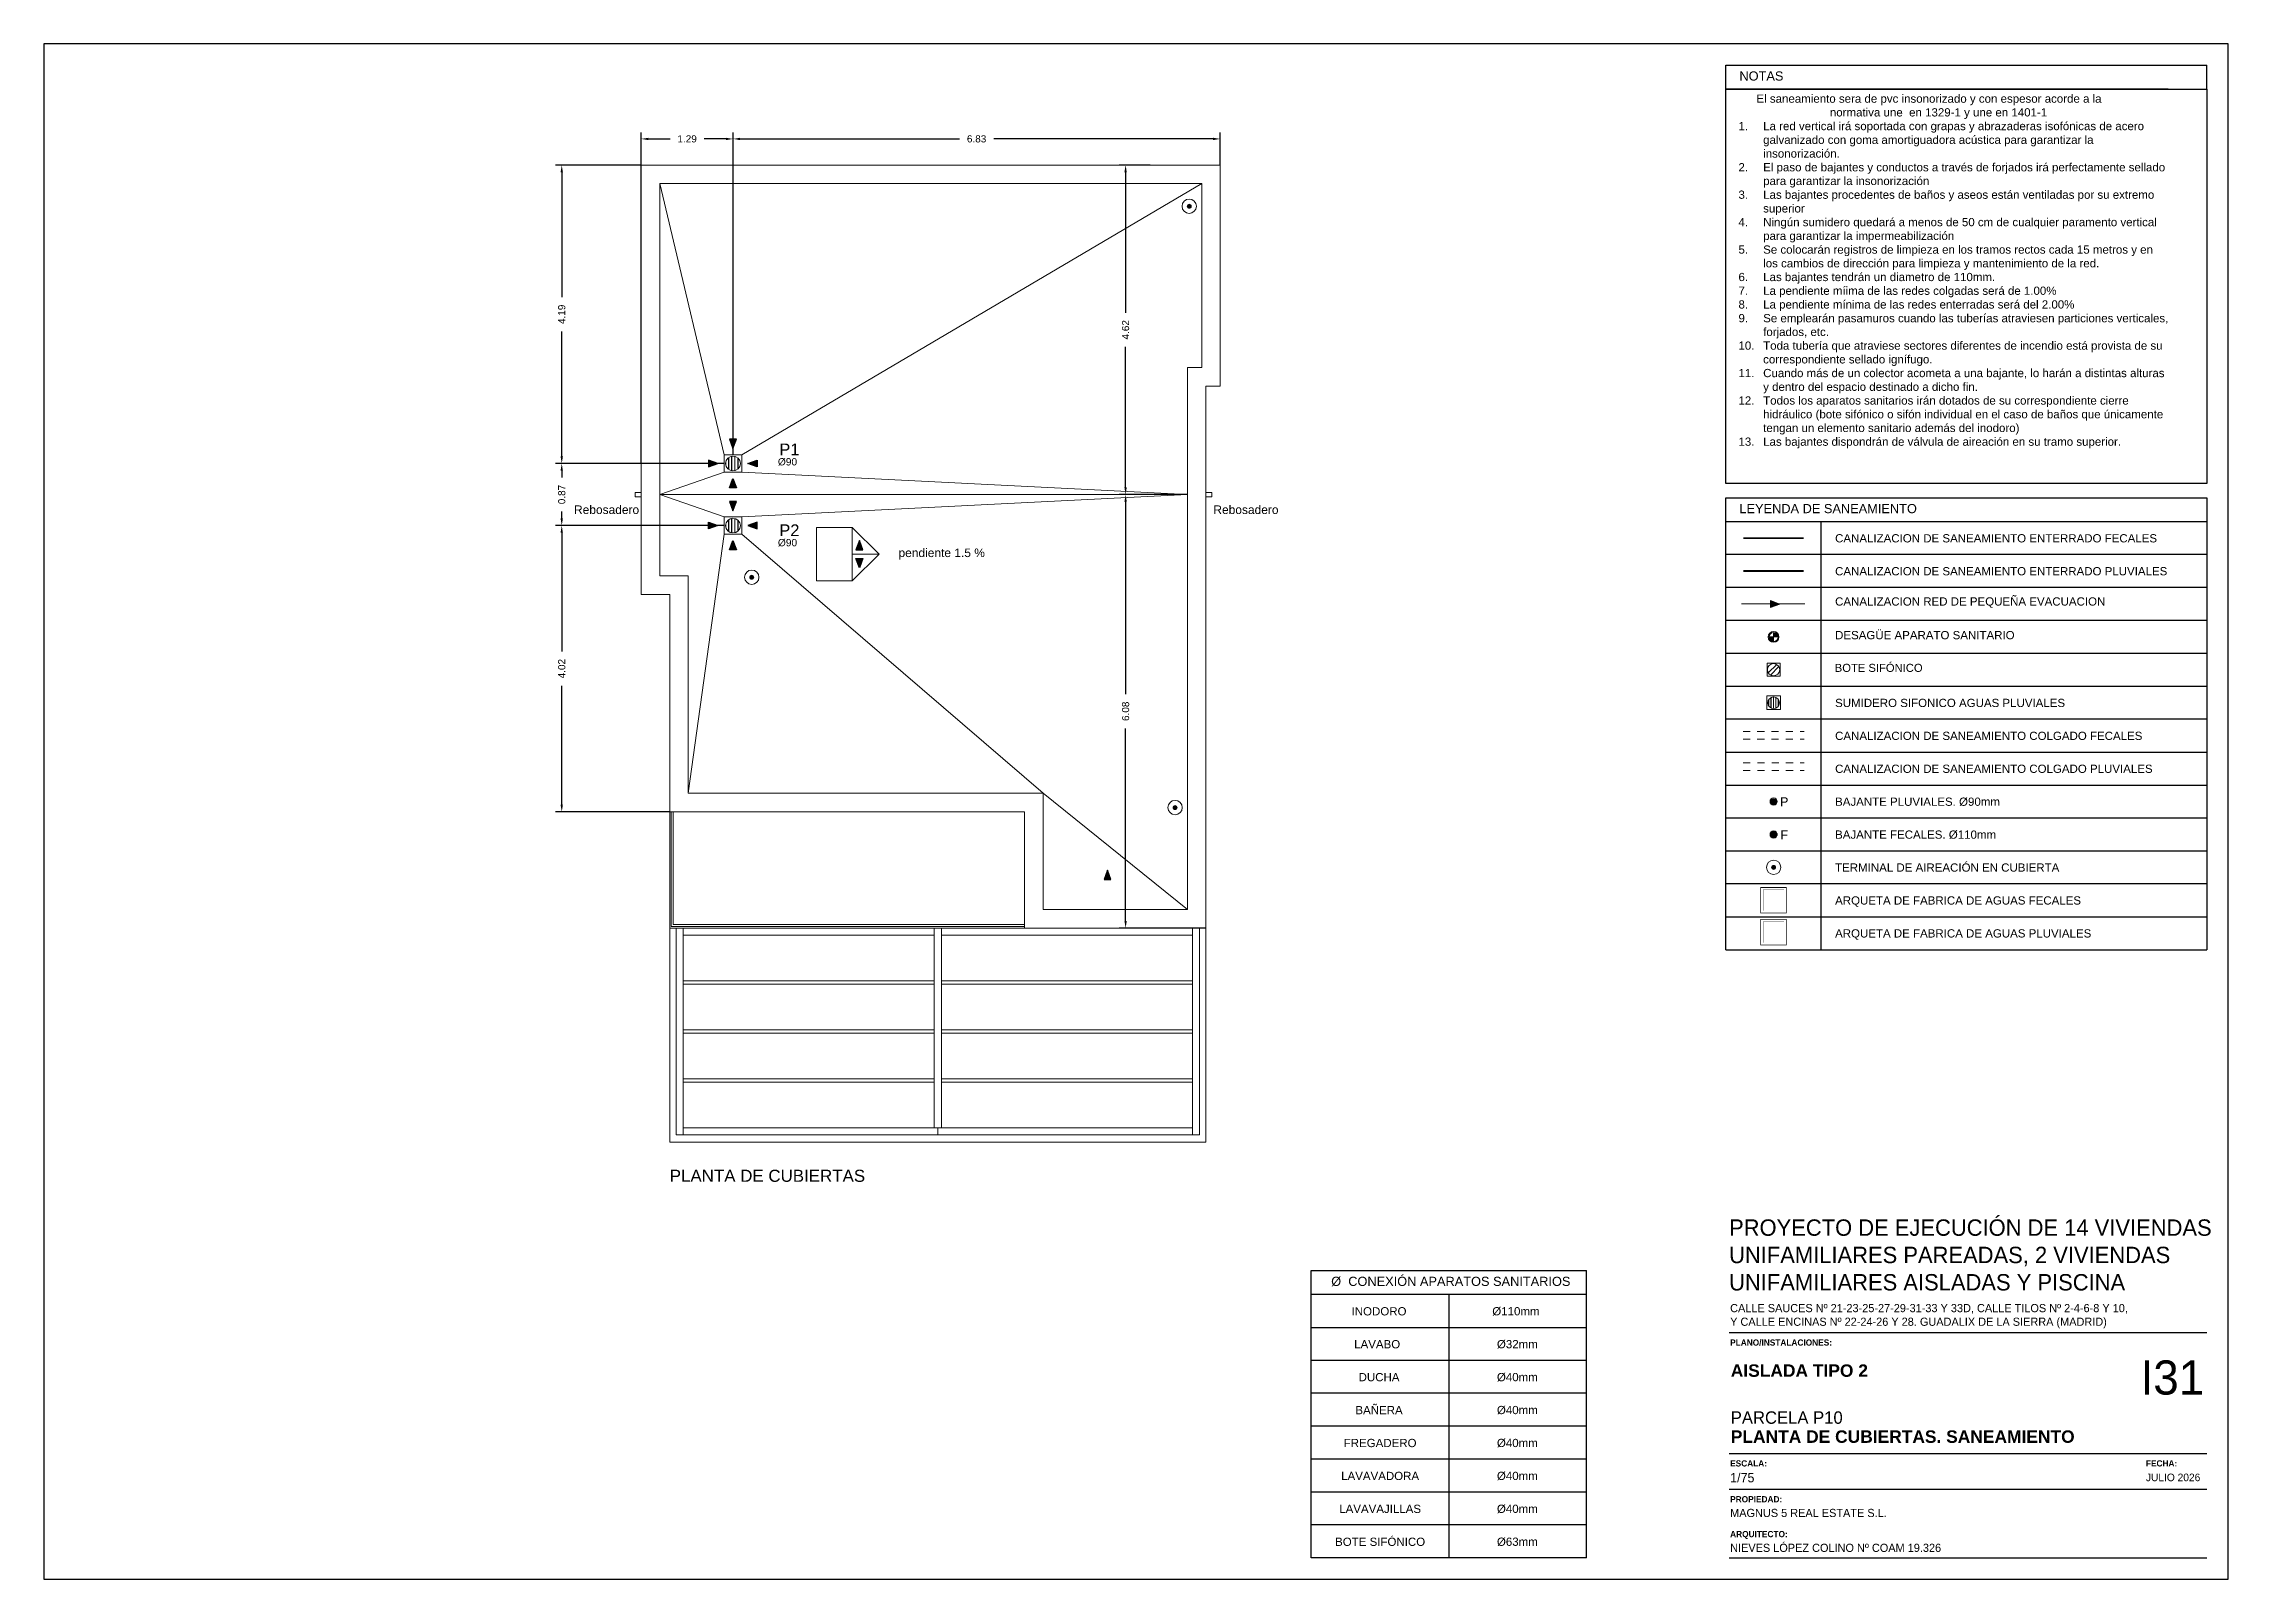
# Model space of a CAD drawing. Header units: millimetres. Extents: x 441156 to 441876, y 4514765 to 4515211.
# Drawn here: x 441328.82 to 441359.46, y 4514948.4 to 4514969.94 of the extents above; entities that cross this region are included whole.
import ezdxf
from ezdxf.enums import TextEntityAlignment as Align

# ---------------------------------------------------------------- set-up
doc = ezdxf.new("R2010")
doc.units = ezdxf.units.MM
doc.linetypes.add('CONTINUA', pattern=[0])
doc.linetypes.add('TRAZO_Y_PUNTO', pattern=[1, 0.5, -0.25, 0, -0.25])
doc.layers.add('01_cartela', color=6, linetype='Continuous', plot=False)
for name, color, linetype in [('01_cotas', 254, 'Continuous'), ('01_FECALES', 170, 'Continuous'), ('01_puertas', 2, 'Continuous'), ('01_texto cartela', 5, 'Continuous'), ('01_textos', 7, 'Continuous'), ('CALEFAC_NOTAS', 7, 'Continuous'), ('INGIN SANEAMIENTO TEXTO', 7, 'Continuous')]:
    doc.layers.add(name, color=color, linetype=linetype)
for name, color, linetype, lineweight in [('01_varios', 4, 'Continuous', 0), ('INGIN SANEAMIENTO BAJANTE FECALES', 10, 'Continuous', 5), ('INGIN SANEAMIENTO BAJANTE PLUVIALES', 170, 'Continuous', 5), ('INGIN SANEAMIENTO ENTERRADO FECALES', 10, 'Continuous', 25), ('INGIN SANEAMIENTO ENTERRADO PLUVIALES', 170, 'Continuous', 25), ('INGIN SANEAMIENTO TEXTO ENTERRADO', 7, 'Continuous', 0)]:
    doc.layers.add(name, color=color, linetype=linetype, lineweight=lineweight)
doc.layers.add('INGIN SANEAMIENTO INTERIOR', color=7, linetype='Continuous', lineweight=20, true_color=0x046206)
doc.styles.add('Century Gothic', font='', dxfattribs={"height": 2})
doc.styles.add('Century Gothic_3', font='', dxfattribs={"height": 4.5})
doc.styles.add('Century Gothic_5', font='', dxfattribs={"height": 2.5})
doc.styles.add('Century Gothic_6', font='', dxfattribs={"height": 11})
doc.styles.add('Estilo1', font='swissel.ttf')
doc.styles.add('NIEVES2', font='sanss___.ttf')
doc.styles.add('NIEVES3', font='swisseb.ttf')
doc.styles.add('ROMANS', font='romans')
doc.styles.get('Century Gothic').set_extended_font_data('Century Gothic')
doc.styles.get('Century Gothic_3').set_extended_font_data('Century Gothic')
doc.styles.get('Century Gothic_5').set_extended_font_data('Century Gothic')
doc.styles.get('Century Gothic_6').set_extended_font_data('Century Gothic')
doc.linetypes.add('FLE2', pattern='A,1e-05,[1,fle2.shx,S=1,R=0,X=0,Y=0],-1', length=1.00001)
doc.dimstyles.new('DECIMAL-50', dxfattribs={"dimtxt": 0.08, "dimasz": 0.15, "dimexe": 0.09, "dimexo": 0, "dimgap": 0.09, "dimtad": 0, "dimzin": 0, "dimdsep": 46, "dimtxsty": 'ROMANS', "dimcen": 0.09, "dimclrt": 6, "dimadec": 0, "dimazin": 0, "dimtfac": 1.38, "dimtix": 1, "dimtofl": 0, "dimtmove": 2, "dimatfit": 3, "dimldrblk": 'OBLIQUE', "dimfxl": 1, "dimtolj": 1, "dimtzin": 0, "dimarcsym": 0})

msp = doc.modelspace()

# ---------------------------------------------------------------- texts
at = {"layer": '01_texto cartela', "color": 5}
for s, insert, char_height, width, attachment_point, style in [('\\PPROYECTO DE EJECUCIÓN DE 14 VIVIENDAS UNIFAMILIARES PAREADAS, 2 VIVIENDAS UNIFAMILIARES AISLADAS Y PISCINA', (441352.45817296, 4514953.8319602), 0.23, 6.8221698289, 1, 'Century Gothic_3'), ('CALLE SAUCES Nº 21-23-25-27-29-31-33 Y 33D, CALLE TILOS Nº 2-4-6-8 Y 10, \\PY CALLE ENCINAS Nº 22-24-26 Y 28. GUADALIX DE LA SIERRA (MADRID)', (441352.47296684, 4514952.26186058), 0.114550418, 9.2468106263, 1, 'Century Gothic'), ('{\\fCentury Gothic|b1|i0|c0|p34;PLANO/INSTALACIONES: }', (441352.47296684, 4514951.76489165), 0.0870135776, 2.1171461181, 1, 'Century Gothic'), ('\\pt2.3273;\\PPARCELA P10', (441352.48184318, 4514950.57970091), 0.1745530179, 7.0090801689, 7, 'Century Gothic_5'), ('\\pt2.3273;PLANTA DE CUBIERTAS. SANEAMIENTO', (441352.48184318, 4514950.31252866), 0.1745530179, 7.0090801689, 7, 'NIEVES3'), ('{\\fCentury Gothic|b1|i0|c0|p34;ESCALA: }', (441352.47296684, 4514950.07051227), 0.0870135776, 2.1171461181, 1, 'Century Gothic'), ('{\\fCentury Gothic|b1|i0|c0|p34;FECHA: }', (441358.30383426, 4514950.07051227), 0.0870135776, 2.1171461181, 1, 'Century Gothic'), ('1/75', (441352.47296684, 4514949.89187984), 0.130914763, 2.1171461181, 1, 'Century Gothic'), ('JULIO 2026', (441358.30383426, 4514949.88365313), 0.106913723, 3.5043768434, 1, 'Century Gothic'), ('{\\fCentury Gothic|b1|i0|c0|p34;PROPIEDAD:}', (441352.47296684, 4514949.56782721), 0.0870135776, 0.8370923696, 1, 'Century Gothic'), ('MAGNUS 5 REAL ESTATE S.L.', (441352.47296684, 4514949.38919477), 0.114550418, 4.882308024, 1, 'Century Gothic'), ('{\\fCentury Gothic|b1|i0|c0|p34;ARQUITECTO:}', (441352.47296684, 4514949.07874194), 0.0870135776, 0.8370923696, 1, 'Century Gothic'), ('NIEVES LÓPEZ COLINO Nº COAM 19.326', (441352.47296684, 4514948.9001095), 0.114550418, 3.6515309653, 1, 'Century Gothic')]:
    msp.add_mtext(s, dxfattribs=dict(at, insert=insert, char_height=char_height, width=width, attachment_point=attachment_point, style=style))
at = {"layer": '01_texto cartela', "color": 1}
for s, insert, char_height, width, attachment_point, style in [('\\pt2.3273;AISLADA TIPO 2 ', (441352.48184318, 4514951.23851257), 0.1745530179, 7.0090801689, 7, 'NIEVES3'), ('I31', (441359.11991887, 4514951.47062819), 0.478574677, 1.0498533469, 3, 'Century Gothic_6')]:
    msp.add_mtext(s, dxfattribs=dict(at, insert=insert, char_height=char_height, width=width, attachment_point=attachment_point, style=style))
at = {"layer": '01_textos', "color": 1, "style": 'Estilo1'}
for s, height, p in [('NOTAS', 0.128261215, (441352.60298008, 4514969.41918385)), ('LEYENDA DE SANEAMIENTO', 0.1282612154, (441352.60298008, 4514963.352399))]:
    msp.add_text(s, height=height, dxfattribs=at).set_placement(p)
at = {"layer": '01_textos', "style": 'NIEVES2'}
for s, p in [('Rebosadero', (441336.71596007, 4514963.34102388, -0.00000106)), ('Rebosadero', (441345.68244052, 4514963.34102388, -0.00000106)), ('pendiente 1.5 %%%', (441341.41549164, 4514962.73688948))]:
    msp.add_text(s, height=0.12, dxfattribs=at).set_placement(p, align=Align.CENTER)
at = {"layer": '01_textos', "color": 5, "style": 'Estilo1'}
msp.add_text('PLANTA DE CUBIERTAS', height=0.1697265748, dxfattribs=at).set_placement((441337.60160185, 4514953.97531783))
at = {"layer": '01_textos', "color": 1, "insert": (441348.0028126, 4514952.57733495), "char_height": 0.1282612154, "attachment_point": 5, "style": 'Estilo1'}
msp.add_mtext_dynamic_manual_height_columns('\\pi1.1056;Ø  CONEXIÓN APARATOS SANITARIOS', width=6.2697470602, gutter_width=12.5, heights=[0], dxfattribs=at)
at = {"layer": 'INGIN SANEAMIENTO BAJANTE FECALES', "color": 10, "style": 'NIEVES2'}
msp.add_text('F', height=0.12643481, dxfattribs=at).set_placement((441353.1774613, 4514958.78018557))
at = {"layer": 'INGIN SANEAMIENTO BAJANTE PLUVIALES', "style": 'NIEVES2'}
for s, p in [('P1', (441339.2793506, 4514964.16427178, -0.00000089)), ('P2', (441339.2793506, 4514963.03068013, -0.00000053))]:
    msp.add_text(s, height=0.164465438, dxfattribs=at).set_placement(p, align=Align.CENTER)
msp.add_text('P', height=0.12643481, dxfattribs=at).set_placement((441353.17187228, 4514959.24190541))
at = {"layer": 'INGIN SANEAMIENTO TEXTO', "color": 5, "style": 'Estilo1'}
for s, width, heights, insert, char_height, attachment_point in [('\\pi0.25241;El saneamiento sera de pvc insonorizado y con espesor acorde a la \\P\\pi1.2819;normativa une  en 1329-1 y une en 1401-1\\P\\pi-0.34629,l0.34629,t0.34629;1.^ILa red vertical irá soportada con grapas y abrazaderas isofónicas de acero galvanizado con goma amortiguadora acústica para garantizar la insonorización.\\P2.^IEl paso de bajantes y conductos a través de forjados irá perfectamente sellado para garantizar la insonorización\\P3.^ILas bajantes procedentes de baños y aseos están ventiladas por su extremo superior\\P4.^INingún sumidero quedará a menos de 50 cm de cualquier paramento vertical para garantizar la impermeabilización\\P5.^ISe colocarán registros de limpieza en los tramos rectos cada 15 metros y en los cambios de dirección para limpieza y mantenimiento de la red.\\P6.^ILas bajantes tendrán un diametro de 110mm.\\P7.^ILa pendiente míima de las redes colgadas será de 1.00%\\P8.^ILa pendiente mínima de las redes enterradas será del 2.00%\\P9.^ISe emplearán pasamuros cuando las tuberías atraviesen particiones verticales, forjados, etc.\\P10.^IToda tubería que atraviese sectores diferentes de incendio está provista de su correspondiente sellado ignífugo.\\P11.^ICuando más de un colector acometa a una bajante, lo harán a distintas alturas y dentro del espacio destinado a dicho fin.\\P12.^ITodos los aparatos sanitarios irán dotados de su correspondiente cierre hidráulico (bote sifónico o sifón individual en el caso de baños que únicamente tengan un elemento sanitario además del inodoro)\\P13.^ILas bajantes dispondrán de válvula de aireación en su tramo superior.', 6.0278899763, [14.18675243], (441352.58971696, 4514969.22371672), 0.11542964114, 1), ('CANALIZACION DE SANEAMIENTO ENTERRADO FECALES', 6.6485632608, [0], (441353.94486956, 4514963.05782456), 0.1154296411, 1), ('CANALIZACION DE SANEAMIENTO ENTERRADO PLUVIALES', 6.6232700442, [0], (441353.94486956, 4514962.59610472), 0.1154296411, 1), ('CANALIZACION RED DE PEQUEÑA EVACUACION', 5.5609549455, [0], (441353.94486956, 4514962.17200293), 0.1154296411, 1), ('DESAGÜE APARATO SANITARIO', 4.2100631955, [0], (441353.94486956, 4514961.69959083), 0.1154296411, 1), ('BOTE SIFÓNICO', 8.1630085879, [0], (441353.94014067, 4514961.23942573), 0.1126125, 1), ('SUMIDERO SIFONICO AGUAS PLUVIALES', 6.0555258706, [0], (441353.94486956, 4514960.74922539), 0.1154296411, 1), ('CANALIZACION DE SANEAMIENTO COLGADO FECALES', 6.9014961033, [0], (441353.94486956, 4514960.28750556), 0.1154296411, 1), ('CANALIZACION DE SANEAMIENTO COLGADO PLUVIALES', 6.9014961033, [0], (441353.94486956, 4514959.82578572), 0.1154296411, 1), ('BAJANTE PLUVIALES. %%C90mm', 4.2100631955, [0], (441353.94486956, 4514959.36406589), 0.1154296411, 1), ('BAJANTE FECALES. %%C110mm', 4.2100631955, [0], (441353.94486956, 4514958.90234606), 0.1154296411, 1), ('TERMINAL DE AIREACIÓN EN CUBIERTA', 4.2100631955, [0], (441353.94486956, 4514958.44062622), 0.1154296411, 1), ('ARQUETA DE FABRICA DE AGUAS FECALES', 5.1459128872, [0], (441353.94486956, 4514957.97890639), 0.1154296411, 1), ('ARQUETA DE FABRICA DE AGUAS PLUVIALES', 6.2588880691, [0], (441353.94486956, 4514957.51718656), 0.1154296411, 1), ('INODORO', 2.577843577, [0], (441347.5489799, 4514952.15883166), 0.115429641, 5), ('\\pi0.99501;Ø110mm', 2.577843577, [0], (441348.97099673, 4514952.15820729), 0.1154296411, 5), ('LAVABO', 2.577843577, [0], (441347.52292178, 4514951.69711183), 0.115429641, 5), ('\\pi1.0358;Ø32mm', 2.577843577, [0], (441348.97099673, 4514951.69648746), 0.1154296411, 5), ('DUCHA', 2.577843577, [0], (441347.5489799, 4514951.23539199), 0.115429641, 5), ('\\pi1.0358;Ø40mm', 2.577843577, [0.10255159], (441348.97099673, 4514951.23476763), 0.1154296411, 5), ('BAÑERA', 2.577843577, [0], (441347.5489799, 4514950.77367216), 0.115429641, 5), ('\\pi1.0358;Ø40mm', 2.577843577, [0.10255159], (441348.97099673, 4514950.77304779), 0.1154296411, 5), ('FREGADERO', 2.577843577, [0], (441347.56426184, 4514950.31195232), 0.115429641, 5), ('\\pi1.0358;Ø40mm', 2.577843577, [0.10255159], (441348.97099673, 4514950.31132796), 0.1154296411, 5), ('LAVAVADORA', 2.577843577, [0], (441347.56426184, 4514949.85023249), 0.115429641, 5), ('\\pi1.0358;Ø40mm', 2.577843577, [0.10255159], (441348.97099673, 4514949.84960812), 0.1154296411, 5), ('LAVAVAJILLAS', 2.577843577, [0], (441347.56426184, 4514949.38851266), 0.1154296411, 5), ('\\pi1.0358;Ø40mm', 2.577843577, [0.10255159], (441348.97099673, 4514949.38788829), 0.1154296411, 5), ('BOTE SIFÓNICO', 2.577843577, [0], (441347.56426184, 4514948.92679282), 0.1154296411, 5), ('\\pi1.0358;Ø63mm', 2.577843577, [0.10255159], (441348.97099673, 4514948.92616846), 0.1154296411, 5)]:
    msp.add_mtext_dynamic_manual_height_columns(s, width=width, gutter_width=12.5, heights=heights, dxfattribs=dict(at, insert=insert, char_height=char_height, attachment_point=attachment_point))
at = {"layer": 'INGIN SANEAMIENTO TEXTO ENTERRADO', "char_height": 0.102375, "attachment_point": 5, "rotation": 359.979970055, "style": 'Estilo1'}
for insert in [(441339.25295491, 4514964.07119697, -0.00000089), (441339.25295491, 4514962.93760532, -0.00000053)]:
    msp.add_mtext_dynamic_manual_height_columns('Ø90', width=0.5900810399, gutter_width=12.5, heights=[0], dxfattribs=dict(at, insert=insert))

# ---------------------------------------------------------------- blocks, each defined once
blk = doc.blocks.new('B PLUVIALES')
at = {"layer": 'INGIN SANEAMIENTO BAJANTE PLUVIALES', "lineweight": 0}
h = blk.add_hatch(color=256, dxfattribs=at)
h.dxf.hatch_style = 1
edge = h.paths.add_edge_path()
edge.add_arc((57.049, 40.386), 0.0688, 0, 360)
for radius in [0.0918, 0.0688]:
    blk.add_circle((57.049, 40.386), radius, dxfattribs=at)
blk = doc.blocks.new('BAJANTE FECALES')
at = {"layer": 'INGIN SANEAMIENTO BAJANTE FECALES', "lineweight": 0}
h = blk.add_hatch(dxfattribs=at)
h.set_pattern_fill('GOST_WOOD', color=256, scale=0.005)
edge = h.paths.add_edge_path(flags=17)
edge.add_arc((57.049, 39.966), 0.0688, 0, 360)
edge = h.paths.add_edge_path()
edge.add_arc((57.049, 39.966), 0.0918, 0, 360)
h = blk.add_hatch(color=256, dxfattribs=at)
h.dxf.hatch_style = 1
edge = h.paths.add_edge_path()
edge.add_arc((57.049, 39.966), 0.0688, 0, 360)
for radius in [0.0918, 0.0688]:
    blk.add_circle((57.049, 39.966), radius, dxfattribs=at)
blk = doc.blocks.new('ARQUETA FECALES 1')
at = {"layer": 'INGIN SANEAMIENTO ENTERRADO FECALES'}
for points, const_width in [([(13.525, 21.29), (13.525, 21.824), (14.059, 21.824), (14.059, 21.29)], 0.015), ([(13.574, 21.339), (13.574, 21.775), (14.01, 21.775), (14.01, 21.339)], 0.0015), ([(13.597, 21.362), (13.597, 21.753), (13.988, 21.753), (13.988, 21.362)], 0.0015)]:
    blk.add_lwpolyline(points, close=True, dxfattribs=dict(at, const_width=const_width))
blk = doc.blocks.new('ARQUETA 3')
at = {"layer": 'INGIN SANEAMIENTO ENTERRADO PLUVIALES'}
for points, const_width in [([(13.614, 20.539), (13.614, 20.895), (13.97, 20.895), (13.97, 20.539)], 0.01), ([(13.647, 20.572), (13.647, 20.862), (13.937, 20.862), (13.937, 20.572)], 0.001), ([(13.662, 20.587), (13.662, 20.847), (13.922, 20.847), (13.922, 20.587)], 0.001)]:
    blk.add_lwpolyline(points, close=True, dxfattribs=dict(at, const_width=const_width))
blk = doc.blocks.new('SIFON')
at = {"layer": 'INGIN SANEAMIENTO INTERIOR', "linetype": 'Continuous', "lineweight": 0}
h = blk.add_hatch(color=256, dxfattribs=at)
h.dxf.hatch_style = 1
edge = h.paths.add_edge_path()
edge.add_line((1065.928, 523.956), (1065.852, 523.956))
edge.add_arc((1065.928, 523.956), 0.076, 180, 270)
edge.add_line((1065.928, 523.88), (1065.928, 523.956))
edge = h.paths.add_edge_path()
edge.add_line((1065.928, 524.032), (1065.928, 523.956))
edge.add_line((1065.928, 523.956), (1066.004, 523.956))
edge.add_arc((1065.928, 523.956), 0.076, 0, 90)
for points in [[(1065.852, 523.956), (1066.004, 523.956)], [(1065.928, 524.032), (1065.928, 523.88)]]:
    blk.add_lwpolyline(points, dxfattribs=at)
for radius in [0.0891, 0.076]:
    blk.add_circle((1065.928, 523.956), radius, dxfattribs=at)
blk = doc.blocks.new('DLECHA SANEAMIENTO INTERIOR')
at = {"layer": 'INGIN SANEAMIENTO INTERIOR', "lineweight": 0}
h = blk.add_hatch(color=256, dxfattribs=at)
h.dxf.hatch_style = 1
h.paths.add_polyline_path([(1048.429, 522.543), (1048.429, 522.658), (1048.588, 522.6)])
blk.add_lwpolyline([(1048.429, 522.543), (1048.429, 522.658), (1048.588, 522.6), (1048.429, 522.543)], dxfattribs=at)
blk = doc.blocks.new('BOTE_SIFONICO')
at = {"layer": 'INGIN SANEAMIENTO INTERIOR', "ltscale": 0.5}
for p, q in [((-0.062, -0.036), (0.036, 0.062)), ((-0.036, -0.062), (0.062, 0.036))]:
    blk.add_line(p, q, dxfattribs=at)
blk.add_lwpolyline([(-0.075, -0.075), (0.075, -0.075), (0.075, 0.075), (-0.075, 0.075), (-0.075, -0.075)], close=True, dxfattribs=at)
blk.add_circle((0, 0), 0.0712, dxfattribs=at)
blk = doc.blocks.new('*D66')
at = {"layer": '01_cotas', "color": 0, "linetype": 'CONTINUA', "lineweight": -2, "transparency": 16777216}
for p, q in [((441337.202, 4514968.234), (441335.997, 4514968.234)), ((441338.147, 4514964.048), (441335.997, 4514964.048))]:
    blk.add_line(p, q, dxfattribs=at)
at = {"layer": '01_cotas', "color": 0, "lineweight": -2, "transparency": 16777216}
for p, q in [((441336.087, 4514968.134), (441336.087, 4514966.382)), ((441336.087, 4514964.148), (441336.087, 4514965.9))]:
    blk.add_line(p, q, dxfattribs=at)
at = {"layer": '01_cotas', "color": 0, "transparency": 16777216}
for points in [[(441336.07, 4514968.134), (441336.103, 4514968.134), (441336.087, 4514968.234)], [(441336.07, 4514964.148), (441336.103, 4514964.148), (441336.087, 4514964.048)]]:
    blk.add_solid(points, dxfattribs=at)
at = {"layer": '01_cotas', "color": 7, "transparency": 16777216, "insert": (441336.087, 4514966.141), "char_height": 0.1, "attachment_point": 5, "rotation": 90, "style": 'Estilo1'}
blk.add_mtext('\\A1;4.19', dxfattribs=at)
blk = doc.blocks.new('*D67')
at = {"layer": '01_cotas', "color": 0, "linetype": 'CONTINUA', "lineweight": -2, "transparency": 16777216}
for p, q in [((441338.366, 4514964.048), (441335.997, 4514964.048)), ((441338.147, 4514963.179), (441335.997, 4514963.179))]:
    blk.add_line(p, q, dxfattribs=at)
at = {"layer": '01_cotas', "color": 0, "lineweight": -2, "transparency": 16777216}
for p, q in [((441336.087, 4514963.948), (441336.087, 4514963.852)), ((441336.087, 4514963.279), (441336.087, 4514963.375))]:
    blk.add_line(p, q, dxfattribs=at)
at = {"layer": '01_cotas', "color": 0, "transparency": 16777216}
for points in [[(441336.07, 4514963.948), (441336.103, 4514963.948), (441336.087, 4514964.048)], [(441336.07, 4514963.279), (441336.103, 4514963.279), (441336.087, 4514963.179)]]:
    blk.add_solid(points, dxfattribs=at)
at = {"layer": '01_cotas', "color": 7, "transparency": 16777216, "insert": (441336.087, 4514963.614), "char_height": 0.1, "attachment_point": 5, "rotation": 90, "style": 'Estilo1'}
blk.add_mtext('\\A1;0.87', dxfattribs=at)
blk = doc.blocks.new('*D68')
at = {"layer": '01_cotas', "color": 0, "linetype": 'CONTINUA', "lineweight": -2, "transparency": 16777216}
for p, q in [((441338.366, 4514963.179), (441335.997, 4514963.179)), ((441337.602, 4514959.164), (441335.997, 4514959.164))]:
    blk.add_line(p, q, dxfattribs=at)
at = {"layer": '01_cotas', "color": 0, "lineweight": -2, "transparency": 16777216}
for p, q in [((441336.087, 4514963.079), (441336.087, 4514961.411)), ((441336.087, 4514959.264), (441336.087, 4514960.932))]:
    blk.add_line(p, q, dxfattribs=at)
at = {"layer": '01_cotas', "color": 0, "transparency": 16777216}
for points in [[(441336.07, 4514963.079), (441336.103, 4514963.079), (441336.087, 4514963.179)], [(441336.07, 4514959.264), (441336.103, 4514959.264), (441336.087, 4514959.164)]]:
    blk.add_solid(points, dxfattribs=at)
at = {"layer": '01_cotas', "color": 7, "transparency": 16777216, "insert": (441336.087, 4514961.172), "char_height": 0.1, "attachment_point": 5, "rotation": 90, "style": 'Estilo1'}
blk.add_mtext('\\A1;4.02', dxfattribs=at)
blk = doc.blocks.new('*D69')
at = {"layer": '01_cotas', "color": 0, "linetype": 'CONTINUA', "lineweight": -2, "transparency": 16777216}
for p, q in [((441338.489, 4514967.884), (441338.489, 4514968.691)), ((441345.322, 4514968.234), (441345.322, 4514968.691))]:
    blk.add_line(p, q, dxfattribs=at)
at = {"layer": '01_cotas', "color": 0, "lineweight": -2, "transparency": 16777216}
for p, q in [((441338.589, 4514968.601), (441341.665, 4514968.601)), ((441345.222, 4514968.601), (441342.145, 4514968.601))]:
    blk.add_line(p, q, dxfattribs=at)
at = {"layer": '01_cotas', "color": 0, "transparency": 16777216}
for points in [[(441338.589, 4514968.617), (441338.589, 4514968.584), (441338.489, 4514968.601)], [(441345.222, 4514968.617), (441345.222, 4514968.584), (441345.322, 4514968.601)]]:
    blk.add_solid(points, dxfattribs=at)
at = {"layer": '01_cotas', "color": 7, "transparency": 16777216, "insert": (441341.905, 4514968.601), "char_height": 0.1, "attachment_point": 5, "style": 'Estilo1'}
blk.add_mtext('\\A1;6.83', dxfattribs=at)
blk = doc.blocks.new('*D70')
at = {"layer": '01_cotas', "color": 0, "linetype": 'CONTINUA', "lineweight": -2, "transparency": 16777216}
for p, q in [((441337.202, 4514964.049), (441337.202, 4514968.691)), ((441338.489, 4514964.172), (441338.489, 4514968.691))]:
    blk.add_line(p, q, dxfattribs=at)
at = {"layer": '01_cotas', "color": 0, "lineweight": -2, "transparency": 16777216}
for p, q in [((441337.302, 4514968.601), (441337.609, 4514968.601)), ((441338.389, 4514968.601), (441338.082, 4514968.601))]:
    blk.add_line(p, q, dxfattribs=at)
at = {"layer": '01_cotas', "color": 0, "transparency": 16777216}
for points in [[(441337.302, 4514968.617), (441337.302, 4514968.584), (441337.202, 4514968.601)], [(441338.389, 4514968.617), (441338.389, 4514968.584), (441338.489, 4514968.601)]]:
    blk.add_solid(points, dxfattribs=at)
at = {"layer": '01_cotas', "color": 7, "transparency": 16777216, "insert": (441337.845, 4514968.601), "char_height": 0.1, "attachment_point": 5, "style": 'Estilo1'}
blk.add_mtext('\\A1;1.29', dxfattribs=at)
blk = doc.blocks.new('*D71')
at = {"layer": '01_cotas', "color": 0, "linetype": 'CONTINUA', "lineweight": -2, "transparency": 16777216}
for p, q in [((441344.862, 4514963.614), (441343.905, 4514963.614)), ((441345.122, 4514957.534), (441343.905, 4514957.534))]:
    blk.add_line(p, q, dxfattribs=at)
at = {"layer": '01_cotas', "color": 0, "lineweight": -2, "transparency": 16777216}
for p, q in [((441343.995, 4514963.514), (441343.995, 4514960.814)), ((441343.995, 4514957.634), (441343.995, 4514960.334))]:
    blk.add_line(p, q, dxfattribs=at)
at = {"layer": '01_cotas', "color": 0, "transparency": 16777216}
for points in [[(441343.978, 4514963.514), (441344.011, 4514963.514), (441343.995, 4514963.614)], [(441343.978, 4514957.634), (441344.011, 4514957.634), (441343.995, 4514957.534)]]:
    blk.add_solid(points, dxfattribs=at)
at = {"layer": '01_cotas', "color": 7, "transparency": 16777216, "insert": (441343.995, 4514960.574), "char_height": 0.1, "attachment_point": 5, "rotation": 90, "style": 'Estilo1'}
blk.add_mtext('\\A1;6.08', dxfattribs=at)
blk = doc.blocks.new('*D72')
at = {"layer": '01_cotas', "color": 0, "linetype": 'CONTINUA', "lineweight": -2, "transparency": 16777216}
for p, q in [((441344.34, 4514968.234), (441343.905, 4514968.234)), ((441344.34, 4514963.614), (441343.905, 4514963.614))]:
    blk.add_line(p, q, dxfattribs=at)
at = {"layer": '01_cotas', "color": 0, "lineweight": -2, "transparency": 16777216}
for p, q in [((441343.995, 4514968.134), (441343.995, 4514966.163)), ((441343.995, 4514963.714), (441343.995, 4514965.684))]:
    blk.add_line(p, q, dxfattribs=at)
at = {"layer": '01_cotas', "color": 0, "transparency": 16777216}
for points in [[(441343.978, 4514968.134), (441344.011, 4514968.134), (441343.995, 4514968.234)], [(441343.978, 4514963.714), (441344.011, 4514963.714), (441343.995, 4514963.614)]]:
    blk.add_solid(points, dxfattribs=at)
at = {"layer": '01_cotas', "color": 7, "transparency": 16777216, "insert": (441343.995, 4514965.924), "char_height": 0.1, "attachment_point": 5, "rotation": 90, "style": 'Estilo1'}
blk.add_mtext('\\A1;4.62', dxfattribs=at)

# ---------------------------------------------------------------- dimensions: what is measured, and where the dimension line sits
at = {"layer": '01_cotas'}
for base, p1, p2, picture, middle in [((441338.48850464, 4514968.60083132), (441337.20160186, 4514964.04908129), (441338.48850464, 4514964.17174651, -0.00000053), '*D70', (441337.84505325, 4514968.60083132)), ((441345.32160185, 4514968.60083132), (441338.48850464, 4514967.88379314), (441345.32160185, 4514968.23379314), '*D69', (441341.90505325, 4514968.60083132))]:
    dim = msp.add_linear_dim(base=base, p1=p1, p2=p2, dimstyle='DECIMAL-50', override={"dimtxt": 0.1, "dimasz": 0.1, "dimtxsty": 'Estilo1', "dimsah": 1, "dimclrt": 7, "dimfxl": 0.09, "dimarcsym": 2}, dxfattribs=at)
    dim.commit()
    dim.dimension.update_dxf_attribs({"geometry": picture, "text_midpoint": middle})
for base, p1, p2, picture, middle in [((441336.0867666, 4514968.23384159), (441338.14694579, 4514964.04829283), (441337.20160185, 4514968.23384159), '*D66', (441336.0867666, 4514966.14106721)), ((441343.99454169, 4514963.61379314), (441344.33956564, 4514968.233799), (441344.33956564, 4514963.61379314), '*D72', (441343.99454169, 4514965.92379607)), ((441336.0867666, 4514963.17929345), (441338.36583942, 4514964.04829283, -0.00000053), (441338.14694579, 4514963.17929345, -0.00000053), '*D67', (441336.0867666, 4514963.61379314)), ((441343.99454169, 4514963.61379314), (441345.12160185, 4514957.53379314), (441344.86160191, 4514963.61379314), '*D71', (441343.99454169, 4514960.57379314)), ((441336.0867666, 4514959.16379314), (441338.36583942, 4514963.17929345, -0.00000053), (441337.60160185, 4514959.16379314), '*D68', (441336.0867666, 4514961.17154329))]:
    dim = msp.add_linear_dim(base=base, p1=p1, p2=p2, angle=90, dimstyle='DECIMAL-50', override={"dimtxt": 0.1, "dimasz": 0.1, "dimtxsty": 'Estilo1', "dimsah": 1, "dimclrt": 7, "dimfxl": 0.09, "dimarcsym": 2}, dxfattribs=at)
    dim.commit()
    dim.dimension.update_dxf_attribs({"geometry": picture, "text_midpoint": middle})

# ---------------------------------------------------------------- hatches: boundary and pattern name
at = {"layer": '01_puertas', "ltscale": 0.5}
h = msp.add_hatch(color=256, dxfattribs=at)
h.dxf.hatch_style = 1
h.paths.add_polyline_path([(441338.53619036, 4514964.3884705), (441338.44081888, 4514964.3884705), (441338.48850462, 4514964.25725326)])
h = msp.add_hatch(color=256, dxfattribs=at)
h.dxf.hatch_style = 1
h.paths.add_polyline_path([(441338.14694577, 4514964.09597856), (441338.14694577, 4514964.00060709), (441338.27816301, 4514964.04829282)])
h = msp.add_hatch(color=256, dxfattribs=at)
h.dxf.hatch_style = 1
h.paths.add_polyline_path([(441338.82789382, 4514964.09676704), (441338.82789382, 4514964.00139556), (441338.69667659, 4514964.0490813)])
h = msp.add_hatch(color=256, dxfattribs=at)
h.dxf.hatch_style = 1
h.paths.add_polyline_path([(441338.53619036, 4514963.70969209), (441338.44081888, 4514963.70969209), (441338.48850462, 4514963.84090933)])
h = msp.add_hatch(color=256, dxfattribs=at)
h.dxf.hatch_style = 1
h.paths.add_polyline_path([(441338.53619036, 4514963.51789419), (441338.44081888, 4514963.51789419), (441338.48850462, 4514963.38667695)])
h = msp.add_hatch(color=256, dxfattribs=at)
h.dxf.hatch_style = 1
h.paths.add_polyline_path([(441338.14694577, 4514963.13160772), (441338.14694577, 4514963.22697919), (441338.27816301, 4514963.17929346)])
h = msp.add_hatch(color=256, dxfattribs=at)
h.dxf.hatch_style = 1
h.paths.add_polyline_path([(441338.82789382, 4514963.13081924), (441338.82789382, 4514963.22619072), (441338.69667659, 4514963.17850498)])
h = msp.add_hatch(color=256, dxfattribs=at)
h.dxf.hatch_style = 1
h.paths.add_polyline_path([(441338.53619036, 4514962.83911578), (441338.44081888, 4514962.83911578), (441338.48850462, 4514962.97033302)])
h = msp.add_hatch(color=256, dxfattribs=at)
h.dxf.hatch_style = 1
h.paths.add_polyline_path([(441340.21279463, 4514962.83657626), (441340.30816611, 4514962.83657626), (441340.26048037, 4514962.9677935)])
h = msp.add_hatch(color=256, dxfattribs=at)
h.dxf.hatch_style = 1
h.paths.add_polyline_path([(441340.21279463, 4514962.71601001), (441340.30816611, 4514962.71601001), (441340.26048037, 4514962.58479278)])
h = msp.add_hatch(color=256, dxfattribs=at)
h.dxf.hatch_style = 1
h.paths.add_polyline_path([(441343.69425089, 4514958.21312634), (441343.78962237, 4514958.21312634), (441343.74193663, 4514958.34434357)])
at = {"layer": 'INGIN SANEAMIENTO BAJANTE PLUVIALES', "lineweight": 0}
h = msp.add_hatch(color=256, dxfattribs=at)
h.dxf.hatch_style = 1
edge = h.paths.add_edge_path()
edge.add_arc((441344.88660125, 4514967.65650579), 0.0283421, 0, 360)
h = msp.add_hatch(dxfattribs=at)
h.set_pattern_fill('JIS_RC_18', color=256, scale=0.002397, angle=45)
h.set_pattern_definition([(90, (441267.585674, 4514916.51923), (-0.043142653, 9e-18), []), (90, (441267.58737, 4514916.520925), (-0.043142653, 9e-18), []), (90, (441267.589063, 4514916.52262), (-0.043142653, 9e-18), [])])
edge = h.paths.add_edge_path()
edge.add_arc((441338.48850463, 4514964.04908129), 0.10331887, 0, 360)
h = msp.add_hatch(dxfattribs=at)
h.set_pattern_fill('JIS_RC_18', color=256, scale=0.002397, angle=45)
h.set_pattern_definition([(90, (441267.585674, 4514914.881154), (-0.043142653, 9e-18), []), (90, (441267.58737, 4514914.88285), (-0.043142653, 9e-18), []), (90, (441267.589063, 4514914.884543), (-0.043142653, 9e-18), [])])
edge = h.paths.add_edge_path()
edge.add_arc((441338.48850463, 4514963.17850498), 0.10331887, 0, 360)
h = msp.add_hatch(color=256, dxfattribs=at)
h.dxf.hatch_style = 1
edge = h.paths.add_edge_path()
edge.add_arc((441338.75160185, 4514962.4537856), 0.0283421, 0, 360)
h = msp.add_hatch(dxfattribs=at)
h.set_pattern_fill('JIS_RC_18', color=256, scale=0.00188, angle=45)
h.set_pattern_definition([(90, (441296.672507, 4514922.8135), (-0.033837375, 7e-18), []), (90, (441296.673836, 4514922.81483), (-0.033837375, 7e-18), []), (90, (441296.675165, 4514922.81616), (-0.033837375, 7e-18), [])])
edge = h.paths.add_edge_path()
edge.add_arc((441353.08256995, 4514960.69377652), 0.08103441, 0, 360)
h = msp.add_hatch(color=256, dxfattribs=at)
h.dxf.hatch_style = 1
edge = h.paths.add_edge_path()
edge.add_arc((441344.6886272, 4514959.22379002), 0.0283421, 0, 360)
h = msp.add_hatch(color=256, dxfattribs=at)
h.dxf.hatch_style = 1
edge = h.paths.add_edge_path()
edge.add_arc((441353.08256995, 4514958.38517735), 0.0283421, 0, 360)

# ---------------------------------------------------------------- linework, layer by layer
at = {"layer": '01_cartela', "color": 3}
msp.add_lwpolyline([(441328.82145805, 4514969.93626665), (441328.82145805, 4514948.40124264), (441359.45944611, 4514948.40124264), (441359.45944611, 4514969.93626665)], close=True, dxfattribs=at)
at = {"layer": '01_puertas', "ltscale": 0.5, "elevation": -0.00000053}
for points in [[(441338.53619036, 4514964.3884705), (441338.44081888, 4514964.3884705), (441338.48850462, 4514964.25725326), (441338.53619036, 4514964.3884705)], [(441338.14694577, 4514964.09597856), (441338.14694577, 4514964.00060709), (441338.27816301, 4514964.04829282), (441338.14694577, 4514964.09597856)], [(441338.82789382, 4514964.09676704), (441338.82789382, 4514964.00139556), (441338.69667659, 4514964.0490813), (441338.82789382, 4514964.09676704)], [(441338.53619036, 4514963.70969209), (441338.44081888, 4514963.70969209), (441338.48850462, 4514963.84090933), (441338.53619036, 4514963.70969209)], [(441338.53619036, 4514963.51789419), (441338.44081888, 4514963.51789419), (441338.48850462, 4514963.38667695), (441338.53619036, 4514963.51789419)], [(441338.14694577, 4514963.13160772), (441338.14694577, 4514963.22697919), (441338.27816301, 4514963.17929346), (441338.14694577, 4514963.13160772)], [(441338.82789382, 4514963.13081924), (441338.82789382, 4514963.22619072), (441338.69667659, 4514963.17850498), (441338.82789382, 4514963.13081924)], [(441338.53619036, 4514962.83911578), (441338.44081888, 4514962.83911578), (441338.48850462, 4514962.97033302), (441338.53619036, 4514962.83911578)], [(441343.69425089, 4514958.21312634), (441343.78962237, 4514958.21312634), (441343.74193663, 4514958.34434357), (441343.69425089, 4514958.21312634)]]:
    msp.add_lwpolyline(points, dxfattribs=at)
at = {"layer": '01_puertas', "ltscale": 0.5}
for points in [[(441340.21279463, 4514962.83657626), (441340.30816611, 4514962.83657626), (441340.26048037, 4514962.9677935), (441340.21279463, 4514962.83657626)], [(441340.21279463, 4514962.71601001), (441340.30816611, 4514962.71601001), (441340.26048037, 4514962.58479278), (441340.21279463, 4514962.71601001)]]:
    msp.add_lwpolyline(points, dxfattribs=at)
at = {"layer": '01_texto cartela', "color": 5}
for p, q in [((441352.45817296, 4514951.86214911), (441359.15944611, 4514951.86214911)), ((441352.45817296, 4514950.16776974), (441359.15944611, 4514950.16776974)), ((441352.45817296, 4514949.66545029), (441359.15944611, 4514949.66545029)), ((441352.45817296, 4514948.70124264), (441359.15944611, 4514948.70124264))]:
    msp.add_line(p, q, dxfattribs=at)
at = {"layer": '01_varios', "linetype": 'CONTINUA'}
for p, q in [((441337.60160185, 4514957.53379314), (441337.60160185, 4514959.16379314)), ((441337.62160185, 4514959.1637869), (441337.62160185, 4514957.55379314)), ((441337.65160185, 4514959.1637869), (441337.65160185, 4514957.58379314)), ((441337.60160185, 4514957.53379314), (441342.57660172, 4514957.53379314)), ((441337.60160185, 4514957.53379314), (441337.60160185, 4514954.53379314)), ((441337.62160185, 4514957.55379314), (441342.57660172, 4514957.55379314)), ((441337.65160185, 4514957.58379314), (441342.57660172, 4514957.58379314)), ((441337.69160578, 4514957.53379314), (441337.69160578, 4514954.63379314)), ((441337.79160578, 4514954.63379314), (441337.79160578, 4514957.53379314)), ((441337.79160578, 4514957.43379314, 0.00000114), (441341.31160381, 4514957.43379314, 0.00000122)), ((441341.31160381, 4514954.73379314, 0.00000122), (441341.31160381, 4514957.53379314, 0.00000122)), ((441341.41160381, 4514954.73379314, 0.00000122), (441341.41160381, 4514957.53379314, 0.00000122)), ((441341.41160381, 4514957.43379314, 0.00000122), (441344.93160183, 4514957.43379314, 0.0000013)), ((441344.93160183, 4514954.63379314, 0.0000013), (441344.93160183, 4514957.53379314, 0.0000013)), ((441345.03160183, 4514957.53379314, 0.0000013), (441345.03160183, 4514954.63379314, 0.0000013)), ((441345.12160185, 4514957.53379314, 0.0000013), (441345.12160185, 4514954.53379314, 0.0000013)), ((441341.31160381, 4514956.79629314, 0.00000122), (441337.79160578, 4514956.79629314, 0.00000114)), ((441341.31160381, 4514956.74629314, 0.00000122), (441337.79160578, 4514956.74629314, 0.00000114)), ((441344.93160183, 4514956.79629314, 0.0000013), (441341.41160381, 4514956.79629314, 0.00000122)), ((441344.93160183, 4514956.74629314, 0.0000013), (441341.41160381, 4514956.74629314, 0.00000122)), ((441341.31160381, 4514956.10879314, 0.00000122), (441337.79160578, 4514956.10879314, 0.00000114)), ((441344.93160183, 4514956.10879314, 0.0000013), (441341.41160381, 4514956.10879314, 0.00000122)), ((441341.31160381, 4514956.05879314, 0.00000122), (441337.79160578, 4514956.05879314, 0.00000114)), ((441344.93160183, 4514956.05879314, 0.0000013), (441341.41160381, 4514956.05879314, 0.00000122)), ((441341.31160381, 4514955.42129314, 0.00000122), (441337.79160578, 4514955.42129314, 0.00000114)), ((441341.31160381, 4514955.37129314, 0.00000122), (441337.79160578, 4514955.37129314, 0.00000114)), ((441344.93160183, 4514955.42129314, 0.0000013), (441341.41160381, 4514955.42129314, 0.00000122)), ((441344.93160183, 4514955.37129314, 0.0000013), (441341.41160381, 4514955.37129314, 0.00000122)), ((441337.69160578, 4514954.63379314, 0.00000114), (441345.03160183, 4514954.63379314, 0.0000013)), ((441337.79160578, 4514954.73379314, 0.00000114), (441344.93160183, 4514954.73379314, 0.0000013)), ((441341.36160381, 4514954.63379314, 0.00000122), (441341.36160381, 4514954.73379314, 0.00000122)), ((441341.36160381, 4514954.63379314, 0.00000122), (441341.36160381, 4514954.73379314, 0.00000122)), ((441337.60160185, 4514954.53379314, 0.00000115), (441345.12160185, 4514954.53379314, 0.0000013))]:
    msp.add_line(p, q, dxfattribs=at)
for points in [[(441337.60160185, 4514959.16379314), (441337.60160185, 4514962.21379314), (441337.20160185, 4514962.21379314), (441337.20160185, 4514968.23384159), (441345.32160185, 4514968.23379314), (441345.32160185, 4514965.13379286), (441345.12160185, 4514965.13379286), (441345.12160185, 4514957.53379314), (441342.57660172, 4514957.53379314), (441342.57660172, 4514959.16379314)], [(441339.66160185, 4514962.40129313), (441339.66160185, 4514963.15129314), (441340.16160185, 4514963.15129314), (441340.16160185, 4514962.40129313)]]:
    msp.add_lwpolyline(points, close=True, dxfattribs=at)
at = {"layer": 'CALEFAC_NOTAS', "color": 7}
for p, q in [((441352.41403203, 4514969.30002046), (441352.41403203, 4514969.63626665)), ((441352.41403203, 4514969.63626665), (441359.15944611, 4514969.63626665)), ((441359.15944611, 4514969.30002046), (441359.15944611, 4514969.63626665)), ((441352.41403203, 4514969.30002046), (441359.15944611, 4514969.30002046)), ((441352.41403203, 4514963.76948179), (441352.41403203, 4514969.30002046)), ((441358.61474722, 4514969.30002046), (441352.41403203, 4514969.30002046)), ((441359.15944611, 4514969.30002046), (441359.15944611, 4514963.76948179)), ((441359.15944611, 4514963.76948179), (441352.41403203, 4514963.76948179)), ((441352.41403203, 4514963.2332356), (441352.41403203, 4514963.56948179)), ((441359.15944611, 4514963.2332356), (441352.41403203, 4514963.2332356)), ((441353.75110787, 4514957.23087777), (441353.75110787, 4514963.2332356)), ((441359.15944611, 4514962.77151577), (441352.41403203, 4514962.77151577)), ((441359.15944611, 4514962.30979593), (441352.41403203, 4514962.30979593)), ((441359.15944611, 4514961.8480761), (441352.41403203, 4514961.8480761)), ((441359.15944611, 4514961.38635627), (441352.41403203, 4514961.38635627)), ((441352.41403203, 4514960.92463643), (441359.15944611, 4514960.92463643)), ((441359.15944611, 4514960.4629166), (441352.41403203, 4514960.4629166)), ((441352.41403203, 4514960.00119677), (441359.15944611, 4514960.00119677)), ((441352.41403203, 4514959.53947693), (441359.15944611, 4514959.53947693)), ((441352.41403203, 4514959.0777571), (441359.15944611, 4514959.0777571)), ((441352.41403203, 4514958.61603727), (441359.15944611, 4514958.61603727)), ((441359.15944611, 4514958.15431743), (441352.41403203, 4514958.15431743)), ((441352.41403203, 4514957.6925976), (441359.15944611, 4514957.6925976)), ((441352.41403203, 4514957.23087777), (441359.15944611, 4514957.23087777)), ((441350.4590107, 4514952.39500131), (441346.59934555, 4514952.39500131))]:
    msp.add_line(p, q, dxfattribs=at)
at = {"layer": 'CALEFAC_NOTAS', "linetype": 'CONTINUA'}
for p, q in [((441352.41403203, 4514963.56948179), (441359.15944611, 4514963.56948179)), ((441352.41403203, 4514957.23087777), (441352.41403203, 4514963.56948179)), ((441359.15944611, 4514963.56948179), (441359.15944611, 4514957.23087777)), ((441346.59934555, 4514951.47156164), (441346.59934555, 4514952.7312475)), ((441346.59934555, 4514952.7312475), (441350.4590107, 4514952.7312475)), ((441350.4590107, 4514948.70124264), (441350.4590107, 4514952.7312475)), ((441350.4590107, 4514952.39500131), (441346.59934555, 4514952.39500131)), ((441346.59934555, 4514951.00984181), (441346.59934555, 4514951.47156164)), ((441346.59934555, 4514950.54812197), (441346.59934555, 4514951.00984181)), ((441346.59934555, 4514950.08640214), (441346.59934555, 4514950.54812197)), ((441346.59934555, 4514949.62468231), (441346.59934555, 4514950.08640214)), ((441346.59934555, 4514949.16296247), (441346.59934555, 4514949.62468231)), ((441346.59934555, 4514948.70124264), (441346.59934555, 4514949.16296247)), ((441350.4590107, 4514948.70124264), (441346.59934555, 4514948.70124264))]:
    msp.add_line(p, q, dxfattribs=at)
at = {"layer": 'INGIN SANEAMIENTO BAJANTE PLUVIALES', "lineweight": 0}
for p, q in [((441337.46160185, 4514967.97384004), (441338.36583941, 4514964.17174651)), ((441338.61116984, 4514964.17174651), (441345.06160185, 4514967.97379469)), ((441338.36583941, 4514963.92641608), (441337.46160185, 4514963.61379314)), ((441338.61116984, 4514963.92641608), (441344.86160185, 4514963.61379314)), ((441337.11885998, 4514963.64379314, -0.00000053), (441337.20160185, 4514963.64379314, -0.00000053)), ((441337.11885998, 4514963.58379314, -0.00000053), (441337.11885998, 4514963.64379314, -0.00000053)), ((441337.11885998, 4514963.58379314, -0.00000053), (441337.20160185, 4514963.58379314, -0.00000053)), ((441344.86160185, 4514963.61379314), (441337.46160185, 4514963.61379314)), ((441338.36583941, 4514963.3011702), (441337.46160185, 4514963.61379314)), ((441338.61116984, 4514963.3011702), (441344.86160185, 4514963.61379314)), ((441345.20434371, 4514963.64379314), (441345.12160185, 4514963.64379314)), ((441345.20434371, 4514963.58379314), (441345.12160185, 4514963.58379314)), ((441345.20434371, 4514963.58379314), (441345.20434371, 4514963.64379314)), ((441340.16160185, 4514963.15129314), (441340.53660186, 4514962.77629314)), ((441338.36583941, 4514963.05583977), (441337.86160185, 4514959.42379314)), ((441338.61116984, 4514963.05583977), (441342.83660172, 4514959.42379314)), ((441340.16160185, 4514962.77629314), (441340.53660186, 4514962.77629314)), ((441340.16160185, 4514962.40129313), (441340.53660186, 4514962.77629314)), ((441342.83660172, 4514959.42379314), (441344.86160185, 4514957.79379314))]:
    msp.add_line(p, q, dxfattribs=at)
at = {"layer": 'INGIN SANEAMIENTO BAJANTE PLUVIALES', "color": 10, "linetype": 'TRAZO_Y_PUNTO', "lineweight": 0, "ltscale": 0.1}
for p, q in [((441352.65339489, 4514960.2915194), (441353.51174502, 4514960.2915194)), ((441352.65339489, 4514960.18158641), (441353.51174502, 4514960.18158641))]:
    msp.add_line(p, q, dxfattribs=at)
at = {"layer": 'INGIN SANEAMIENTO BAJANTE PLUVIALES', "linetype": 'TRAZO_Y_PUNTO', "lineweight": 0, "ltscale": 0.1}
for p, q in [((441352.65609235, 4514959.85296924), (441353.50904755, 4514959.85296924)), ((441352.65609235, 4514959.74303625), (441353.50904755, 4514959.74303625))]:
    msp.add_line(p, q, dxfattribs=at)
at = {"layer": 'INGIN SANEAMIENTO BAJANTE PLUVIALES', "lineweight": 0}
for points in [[(441337.86160185, 4514959.42379314), (441337.86160185, 4514962.47379314), (441337.46160185, 4514962.47379314), (441337.46160185, 4514967.97384004), (441345.06160185, 4514967.97379469), (441345.06160185, 4514965.39379286), (441344.86160185, 4514965.39379286), (441344.86160185, 4514957.79379314), (441342.83660172, 4514957.79379314), (441342.83660172, 4514959.42379314)], [(441339.66160185, 4514962.40129313), (441339.66160185, 4514963.15129314), (441340.16160185, 4514963.15129314), (441340.16160185, 4514962.40129313)], [(441352.98636194, 4514960.59756851), (441352.98636194, 4514960.78998453), (441353.17877796, 4514960.78998453), (441353.17877796, 4514960.59756851)]]:
    msp.add_lwpolyline(points, close=True, dxfattribs=at)
at = {"layer": 'INGIN SANEAMIENTO BAJANTE PLUVIALES', "lineweight": 0, "elevation": 0.0000052}
for points in [[(441338.61116984, 4514964.17174651), (441338.61116984, 4514963.92641608), (441338.36583941, 4514963.92641608), (441338.36583941, 4514964.17174651)], [(441338.61116984, 4514963.05583977), (441338.61116984, 4514963.3011702), (441338.36583941, 4514963.3011702), (441338.36583941, 4514963.05583977)]]:
    msp.add_lwpolyline(points, close=True, dxfattribs=at)
at = {"layer": 'INGIN SANEAMIENTO BAJANTE PLUVIALES', "lineweight": 0}
for centre, radius in [((441344.88660125, 4514967.65650579, -0.00000058), 0.10043635), ((441344.88660125, 4514967.65650579, -0.00000058), 0.0283421), ((441338.48850463, 4514964.04908129), 0.10331887), ((441338.48850463, 4514963.17850498), 0.10331887), ((441338.75160185, 4514962.4537856, 0.00003476), 0.10043635), ((441338.75160185, 4514962.4537856, 0.00003476), 0.0283421), ((441353.08256995, 4514960.69377652), 0.08103441), ((441344.6886272, 4514959.22379002, -0.00000111), 0.10043635), ((441344.6886272, 4514959.22379002, -0.00000111), 0.0283421), ((441353.08256995, 4514958.38517735), 0.10043635), ((441353.08256995, 4514958.38517735), 0.0283421)]:
    msp.add_circle(centre, radius, dxfattribs=at)
at = {"layer": 'INGIN SANEAMIENTO ENTERRADO FECALES', "const_width": 0.025}
msp.add_lwpolyline([(441353.50538915, 4514963.00275046), (441352.65975075, 4514963.00246006)], dxfattribs=at)
at = {"layer": 'INGIN SANEAMIENTO ENTERRADO PLUVIALES', "const_width": 0.025}
msp.add_lwpolyline([(441353.50538915, 4514962.54103062), (441352.65975075, 4514962.54074023)], dxfattribs=at)
at = {"layer": 'INGIN SANEAMIENTO INTERIOR'}
msp.add_lwpolyline([(441352.63243675, 4514962.07893602), (441353.52127933, 4514962.07893602)], dxfattribs=at)
at = {"layer": 'INGIN SANEAMIENTO TEXTO', "color": 5}
for p, q in [((441348.52917813, 4514952.39500131), (441348.52917813, 4514951.93328147)), ((441346.59934555, 4514951.93328147), (441350.4590107, 4514951.93328147)), ((441348.52917813, 4514951.93328147), (441348.52917813, 4514951.47156164)), ((441350.4590107, 4514951.47156164), (441346.59934555, 4514951.47156164)), ((441348.52917813, 4514951.47156164), (441348.52917813, 4514951.00984181)), ((441350.4590107, 4514951.00984181), (441346.59934555, 4514951.00984181)), ((441348.52917813, 4514951.00984181), (441348.52917813, 4514950.54812197)), ((441350.4590107, 4514950.54812197), (441346.59934555, 4514950.54812197)), ((441348.52917813, 4514950.54812197), (441348.52917813, 4514950.08640214)), ((441350.4590107, 4514950.08640214), (441346.59934555, 4514950.08640214)), ((441348.52917813, 4514950.08640214), (441348.52917813, 4514949.62468231)), ((441350.4590107, 4514949.62468231), (441346.59934555, 4514949.62468231)), ((441348.52917813, 4514949.62468231), (441348.52917813, 4514948.70124264)), ((441350.4590107, 4514949.16296247), (441346.59934555, 4514949.16296247))]:
    msp.add_line(p, q, dxfattribs=at)

# ---------------------------------------------------------------- block references
at = {"layer": '01_FECALES', "color": 120, "xscale": -1.20000000001267, "yscale": 1.20000000001267, "zscale": 1.20000000001267, "rotation": 269.9999999999851}
msp.add_blockref('BOTE_SIFONICO', (441353.08256995, 4514961.15727066), dxfattribs=at)
msp.add_blockref('BOTE_SIFONICO', (441353.08256995, 4514961.15727066), dxfattribs=at)
at = {"layer": 'INGIN SANEAMIENTO BAJANTE FECALES', "color": 10, "xscale": 0.549664957791071, "yscale": 0.549664957791071, "zscale": 0.549664957791071}
msp.add_blockref('BAJANTE FECALES', (441321.72477862, 4514936.87885997), dxfattribs=at)
at = {"layer": 'INGIN SANEAMIENTO BAJANTE PLUVIALES', "xscale": 0.549664957791071, "yscale": 0.549664957791071, "zscale": 0.549664957791071}
msp.add_blockref('B PLUVIALES', (441321.72477862, 4514937.10971988), dxfattribs=at)
at = {"layer": 'INGIN SANEAMIENTO ENTERRADO FECALES', "xscale": 0.672789908336271, "yscale": 0.672789908336271, "zscale": 0.672789908336271}
msp.add_blockref('ARQUETA FECALES 1', (441343.80333317, 4514943.42000663), dxfattribs=at)
at = {"layer": 'INGIN SANEAMIENTO ENTERRADO PLUVIALES', "xscale": 1.010473965347343, "yscale": 1.010473965347343, "zscale": 1.010473965347343}
msp.add_blockref('ARQUETA 3', (441339.14593524, 4514936.54122974), dxfattribs=at)
at = {"layer": 'INGIN SANEAMIENTO INTERIOR', "xscale": 0.8456383966016479, "yscale": 0.8456383966016479, "zscale": 0.8456383966016479}
msp.add_blockref('DLECHA SANEAMIENTO INTERIOR', (440466.44561801, 4514520.14794483), dxfattribs=at)
at = {"layer": 'INGIN SANEAMIENTO INTERIOR', "linetype": 'FLE2', "xscale": 0.8456383966016479, "yscale": 0.8456383966016479, "zscale": 0.8456383966016479}
msp.add_blockref('SIFON', (440451.69282718, 4514518.53954523), dxfattribs=at)

msp.set_redraw_order([(e.dxf.handle, doc.entitydb.next_handle()) for e in msp.query("TEXT MTEXT ATTDEF DIMENSION ARC_DIMENSION")])  # texts and dimensions are drawn at this point

doc.saveas('drawing.dxf')
